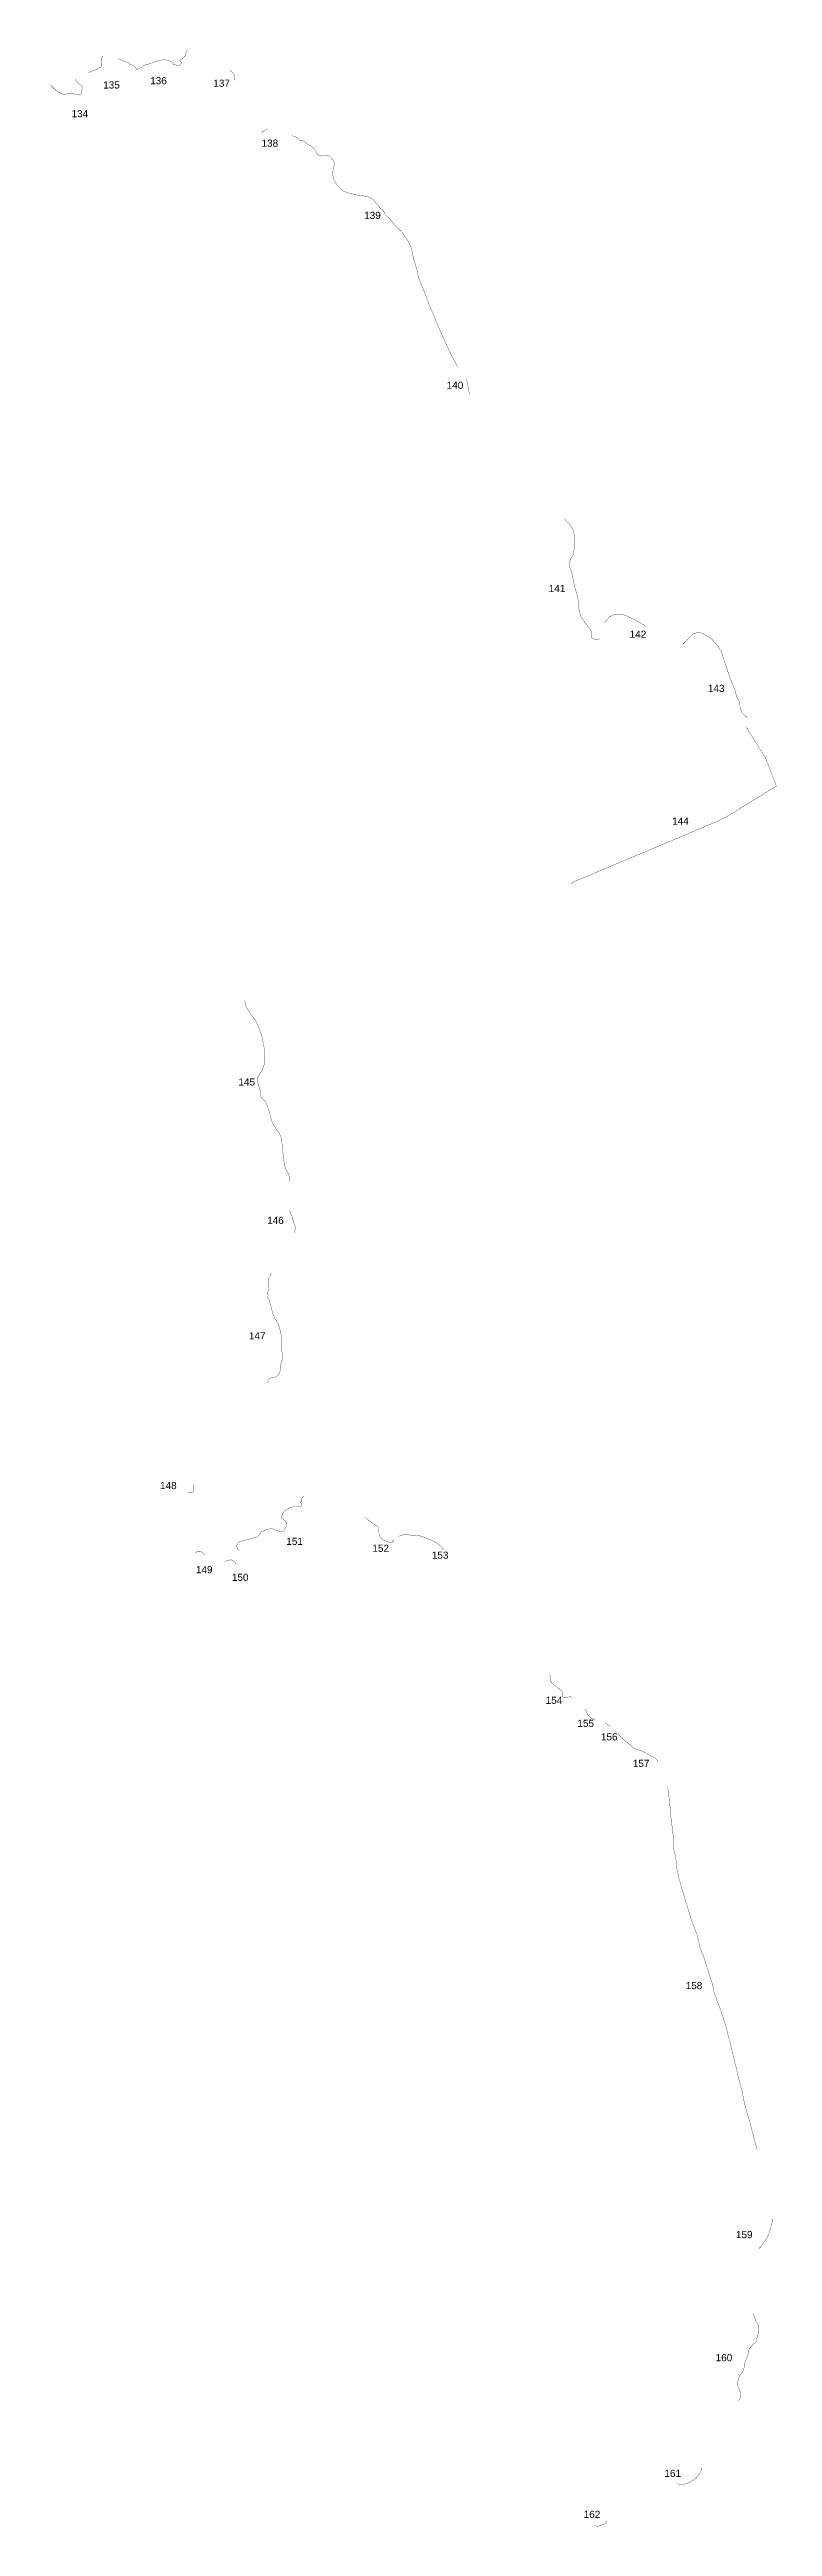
# Model space of a CAD drawing. Header units: metres. Extents: x 254121 to 358116, y 1739230 to 2227325.
# Drawn here: x 280132 to 287225, y 2006011 to 2030314 of the extents above; entities that cross this region are included whole.
import ezdxf

# ---------------------------------------------------------------- set-up
doc = ezdxf.new("R2010")
doc.units = ezdxf.units.M
doc.layers.add('NATURALLY PROTECTED', color=3, linetype='Continuous')
doc.styles.get("Standard").update_dxf_attribs({"font": 'arial.ttf'})

msp = doc.modelspace()

# ---------------------------------------------------------------- texts
at = {"char_height": 70, "attachment_point": 1}
for s, width, insert in [('135', 95.17, (280658, 2030002)), ('136', 95.17, (281119, 2030044)), ('137', 95.17, (281739, 2030019)), ('134', 95.17, (280348, 2029720)), ('138', 95.17, (282212, 2029431)), ('139', 95.17, (283219, 2028722)), ('140', 95.17, (284029, 2027056)), ('141', 95.17, (285030, 2025062)), ('142', 95.17, (285824, 2024612)), ('143', 95.17, (286592, 2024081)), ('144', 95.17, (286241, 2022778)), ('145', 95.17, (281985, 2020219)), ('146', 95.17, (282267, 2018861)), ('147', 95.17, (282088, 2017728)), ('148', 95.17, (281216, 2016259)), ('151', 95.17, (282455, 2015712)), ('152', 95.17, (283300, 2015644)), ('153', 95.17, (283883, 2015576)), ('149', 95.17, (281568, 2015434)), ('150', 95.17, (281921, 2015359)), ('154', 95.17, (285000, 2014152)), ('155', 95.17, (285311, 2013926)), ('156', 95.17, (285542, 2013794)), ('157', 95.17, (285855, 2013533)), ('158', 317.25, (286374, 2011353)), ('159', 95.17, (286867, 2008910)), ('160', 95.17, (286668, 2007702)), ('161', 95.17, (286165, 2006567)), ('162', 95.17, (285373, 2006165))]:
    msp.add_mtext_dynamic_manual_height_columns(s, width=width, gutter_width=1, heights=[0], dxfattribs=dict(at, insert=insert))

# ---------------------------------------------------------------- linework, layer by layer
at = {"layer": 'NATURALLY PROTECTED', "const_width": 3, "flags": 128}
for points in [[(280808, 2030224), (280819, 2030219), (280830, 2030213), (280834, 2030210), (280841, 2030206), (280849, 2030202), (280851, 2030200), (280854, 2030200), (280858, 2030199), (280865, 2030198), (280874, 2030196), (280878, 2030195), (280881, 2030194), (280885, 2030192), (280888, 2030191), (280890, 2030189), (280892, 2030189), (280900, 2030188), (280906, 2030187), (280911, 2030186), (280914, 2030185), (280916, 2030180), (280918, 2030174), (280919, 2030172), (280921, 2030172), (280923, 2030172), (280925, 2030172), (280926, 2030172), (280927, 2030171), (280929, 2030170), (280931, 2030166), (280934, 2030165), (280940, 2030163), (280950, 2030158), (280956, 2030154), (280965, 2030147), (280969, 2030144), (280973, 2030140), (280976, 2030136), (280979, 2030132), (280983, 2030126), (280985, 2030122), (280988, 2030119), (280991, 2030118), (280993, 2030118), (280995, 2030120), (280997, 2030123), (281006, 2030129), (281015, 2030132), (281021, 2030133), (281028, 2030134), (281033, 2030134), (281037, 2030137), (281040, 2030140), (281044, 2030148), (281050, 2030154), (281055, 2030158), (281060, 2030160), (281066, 2030162), (281073, 2030164), (281080, 2030164), (281088, 2030165), (281094, 2030167), (281103, 2030170), (281115, 2030175), (281133, 2030180), (281144, 2030186), (281169, 2030195), (281187, 2030201), (281212, 2030207), (281233, 2030212), (281253, 2030214), (281274, 2030212), (281291, 2030210), (281315, 2030201), (281326, 2030196), (281339, 2030186), (281343, 2030183), (281344, 2030181), (281345, 2030177), (281346, 2030173), (281348, 2030170), (281351, 2030166), (281353, 2030164), (281362, 2030164), (281368, 2030164), (281376, 2030161), (281383, 2030160), (281388, 2030158), (281394, 2030156), (281402, 2030158), (281410, 2030162), (281416, 2030170), (281422, 2030176), (281424, 2030186), (281422, 2030191), (281418, 2030197), (281417, 2030205), (281418, 2030212), (281420, 2030217), (281426, 2030220), (281437, 2030227), (281451, 2030240), (281460, 2030248), (281464, 2030263), (281469, 2030279), (281474, 2030295), (281478, 2030305), (281485, 2030311), (281490, 2030313)], [(280514, 2030090), (280519, 2030090), (280528, 2030091), (280533, 2030094), (280543, 2030102), (280564, 2030110), (280584, 2030115), (280601, 2030122), (280606, 2030128), (280611, 2030132), (280621, 2030135), (280628, 2030138), (280637, 2030143), (280642, 2030149), (280645, 2030159), (280645, 2030179), (280643, 2030202), (280642, 2030224), (280641, 2030234), (280648, 2030243), (280657, 2030247)], [(281901, 2030109), (281919, 2030098), (281936, 2030079), (281947, 2030060), (281951, 2030048), (281951, 2030032), (281944, 2030019), (281942, 2030011)], [(280133, 2029971), (280140, 2029967), (280148, 2029959), (280166, 2029942), (280194, 2029914), (280224, 2029894), (280252, 2029880), (280272, 2029874), (280284, 2029873), (280292, 2029876), (280299, 2029878), (280306, 2029880), (280321, 2029881), (280331, 2029882), (280335, 2029884), (280340, 2029886), (280347, 2029886), (280355, 2029884), (280363, 2029881), (280368, 2029878), (280371, 2029874), (280376, 2029872), (280389, 2029871), (280397, 2029871), (280403, 2029872), (280405, 2029872), (280409, 2029872), (280414, 2029871), (280417, 2029870), (280421, 2029868), (280423, 2029868), (280426, 2029869), (280427, 2029871), (280429, 2029873), (280432, 2029874), (280435, 2029876), (280437, 2029877), (280438, 2029879), (280439, 2029881), (280441, 2029882), (280444, 2029883), (280446, 2029884), (280447, 2029887), (280447, 2029894), (280449, 2029911), (280449, 2029921), (280452, 2029929), (280454, 2029936), (280453, 2029946), (280452, 2029953), (280446, 2029960), (280438, 2029968), (280428, 2029973), (280419, 2029979), (280415, 2029986), (280407, 2029995), (280392, 2030007), (280387, 2030013), (280390, 2030024)], [(282215, 2029489), (282218, 2029499), (282223, 2029507), (282233, 2029517), (282246, 2029524), (282273, 2029535), (282275, 2029536)], [(282510, 2029472), (282530, 2029462), (282550, 2029457), (282570, 2029439), (282585, 2029426), (282593, 2029423), (282603, 2029422), (282616, 2029420), (282629, 2029414), (282640, 2029406), (282649, 2029395), (282673, 2029381), (282715, 2029356), (282731, 2029337), (282746, 2029312), (282760, 2029288), (282779, 2029273), (282798, 2029269), (282849, 2029278), (282862, 2029278), (282877, 2029271), (282896, 2029252), (282915, 2029230), (282924, 2029213), (282926, 2029193), (282920, 2029156), (282913, 2029123), (282906, 2029101), (282914, 2029069), (282924, 2029036), (282941, 2029003), (282992, 2028942), (283044, 2028912), (283167, 2028882), (283233, 2028876), (283264, 2028867), (283293, 2028851), (283314, 2028836), (283341, 2028802), (283382, 2028750), (283402, 2028735), (283412, 2028723), (283418, 2028714), (283425, 2028701), (283428, 2028692), (283443, 2028677), (283462, 2028661), (283485, 2028634), (283512, 2028600), (283540, 2028567), (283557, 2028553), (283577, 2028539), (283588, 2028529), (283596, 2028511), (283640, 2028451), (283658, 2028418), (283677, 2028377), (283694, 2028312), (283706, 2028253), (283723, 2028199), (283738, 2028146), (283751, 2028084), (283767, 2028039), (283799, 2027964), (283847, 2027836), (283873, 2027770), (283901, 2027712), (283927, 2027643), (283986, 2027506), (284063, 2027338), (284100, 2027270), (284138, 2027199)], [(284224, 2027080), (284252, 2026928)], [(285185, 2025718), (285195, 2025697), (285207, 2025681), (285231, 2025665), (285245, 2025641), (285260, 2025620), (285274, 2025588), (285278, 2025563), (285280, 2025535), (285278, 2025495), (285279, 2025474), (285285, 2025444), (285277, 2025388), (285270, 2025354), (285248, 2025324), (285241, 2025310), (285234, 2025277), (285235, 2025241), (285242, 2025217), (285255, 2025188), (285263, 2025149), (285275, 2025085), (285290, 2025024), (285309, 2024957), (285322, 2024897), (285325, 2024838), (285331, 2024795), (285347, 2024750), (285380, 2024700), (285397, 2024674), (285428, 2024637), (285443, 2024618), (285446, 2024607), (285446, 2024586), (285446, 2024575), (285446, 2024564), (285450, 2024553), (285454, 2024543), (285464, 2024536), (285475, 2024531), (285491, 2024528), (285505, 2024528), (285518, 2024529), (285532, 2024534)], [(285580, 2024692), (285587, 2024704), (285605, 2024720), (285624, 2024747), (285664, 2024766), (285700, 2024772), (285750, 2024770), (285796, 2024758), (285830, 2024739), (285867, 2024725), (285891, 2024712), (285910, 2024700), (285929, 2024689), (285946, 2024678), (285965, 2024666), (285980, 2024655)], [(286344, 2024477), (286369, 2024501), (286390, 2024521), (286405, 2024542), (286427, 2024565), (286459, 2024585), (286496, 2024595), (286537, 2024588), (286621, 2024538), (286686, 2024467), (286725, 2024404), (286758, 2024301), (286798, 2024181), (286834, 2024085), (286859, 2024028), (286871, 2023976), (286898, 2023921), (286910, 2023849), (286931, 2023802), (286952, 2023783), (286967, 2023769), (286983, 2023754)], [(286970, 2023665), (286989, 2023631), (287084, 2023480), (287157, 2023362), (287211, 2023226), (287264, 2023088), (286770, 2022783), (286732, 2022767), (286703, 2022749), (285276, 2022148), (285252, 2022132)], [(282046, 2020986), (282056, 2020933), (282083, 2020884), (282120, 2020833), (282158, 2020780), (282183, 2020728), (282209, 2020649), (282220, 2020615), (282231, 2020562), (282240, 2020500), (282240, 2020408), (282240, 2020359), (282233, 2020339), (282211, 2020289), (282170, 2020220), (282169, 2020200), (282187, 2020138), (282198, 2020101), (282201, 2020060), (282209, 2020033), (282229, 2020010), (282244, 2020001), (282262, 2019970), (282280, 2019917), (282302, 2019839), (282317, 2019787), (282323, 2019774), (282348, 2019736), (282370, 2019703), (282392, 2019669), (282403, 2019644), (282410, 2019602), (282414, 2019576), (282416, 2019535), (282420, 2019507), (282427, 2019454), (282431, 2019418), (282436, 2019384), (282442, 2019350), (282446, 2019334), (282459, 2019313), (282470, 2019295), (282479, 2019273), (282485, 2019252), (282487, 2019234), (282489, 2019213), (282489, 2019206)], [(282483, 2018917), (282495, 2018898), (282504, 2018880), (282514, 2018858), (282520, 2018836), (282528, 2018807), (282538, 2018772), (282542, 2018764), (282545, 2018760), (282548, 2018752), (282548, 2018745), (282545, 2018740), (282540, 2018730), (282539, 2018719), (282540, 2018703)], [(282310, 2018311), (282306, 2018303), (282297, 2018279), (282293, 2018275), (282289, 2018271), (282284, 2018267), (282281, 2018261), (282279, 2018255), (282277, 2018249), (282277, 2018244), (282280, 2018235), (282280, 2018227), (282279, 2018214), (282279, 2018207), (282279, 2018202), (282279, 2018195), (282279, 2018191), (282277, 2018180), (282277, 2018172), (282279, 2018166), (282285, 2018159), (282286, 2018153), (282285, 2018147), (282282, 2018144), (282278, 2018140), (282276, 2018133), (282275, 2018125), (282274, 2018108), (282276, 2018088), (282275, 2018081), (282274, 2018072), (282276, 2018066), (282279, 2018060), (282283, 2018056), (282285, 2018050), (282286, 2018040), (282290, 2018028), (282297, 2018007), (282304, 2017982), (282308, 2017970), (282310, 2017962), (282313, 2017955), (282315, 2017944), (282317, 2017933), (282321, 2017916), (282325, 2017906), (282330, 2017901), (282332, 2017895), (282335, 2017887), (282336, 2017877), (282346, 2017855), (282352, 2017850), (282358, 2017845), (282361, 2017838), (282365, 2017827), (282367, 2017822), (282371, 2017818), (282373, 2017817), (282375, 2017814), (282376, 2017809), (282376, 2017804), (282377, 2017799), (282380, 2017794), (282382, 2017789), (282387, 2017778), (282390, 2017768), (282393, 2017751), (282397, 2017739), (282398, 2017730), (282398, 2017721), (282399, 2017715), (282403, 2017704), (282406, 2017690), (282407, 2017676), (282407, 2017665), (282406, 2017643), (282404, 2017614), (282404, 2017584), (282406, 2017564), (282410, 2017546), (282416, 2017529), (282420, 2017517), (282420, 2017510), (282419, 2017497), (282417, 2017478), (282417, 2017463), (282415, 2017455), (282409, 2017444), (282406, 2017437), (282404, 2017428), (282402, 2017411), (282398, 2017404), (282396, 2017400), (282394, 2017388), (282394, 2017377), (282397, 2017360), (282395, 2017350), (282392, 2017340), (282386, 2017327), (282379, 2017317), (282369, 2017305), (282361, 2017297), (282351, 2017290), (282344, 2017287), (282335, 2017284), (282323, 2017284), (282314, 2017282), (282301, 2017279), (282292, 2017273), (282287, 2017268), (282283, 2017262), (282282, 2017254), (282281, 2017250), (282279, 2017246), (282274, 2017242), (282269, 2017234)], [(281542, 2016231), (281545, 2016222), (281547, 2016211), (281548, 2016196), (281546, 2016184), (281545, 2016177), (281543, 2016167), (281542, 2016161), (281536, 2016157), (281531, 2016156), (281526, 2016155), (281516, 2016156), (281508, 2016156), (281502, 2016156), (281496, 2016154), (281492, 2016152), (281482, 2016151), (281463, 2016151)], [(281994, 2015583), (281993, 2015584), (281988, 2015592), (281977, 2015600), (281975, 2015608), (281974, 2015616), (281971, 2015622), (281969, 2015627), (281969, 2015632), (281969, 2015636), (281971, 2015640), (281975, 2015650), (281982, 2015657), (281987, 2015663), (281998, 2015672), (282009, 2015676), (282023, 2015681), (282037, 2015685), (282053, 2015689), (282065, 2015695), (282069, 2015696), (282073, 2015697), (282078, 2015697), (282083, 2015697), (282089, 2015694), (282096, 2015694), (282099, 2015696), (282106, 2015700), (282112, 2015702), (282118, 2015704), (282128, 2015709), (282137, 2015711), (282142, 2015713), (282147, 2015716), (282152, 2015717), (282158, 2015717), (282165, 2015718), (282170, 2015720), (282176, 2015724), (282178, 2015729), (282180, 2015734), (282184, 2015739), (282189, 2015744), (282195, 2015748), (282200, 2015753), (282203, 2015757), (282206, 2015762), (282208, 2015766), (282212, 2015770), (282216, 2015771), (282222, 2015772), (282227, 2015774), (282232, 2015777), (282238, 2015782), (282241, 2015785), (282245, 2015787), (282251, 2015789), (282258, 2015790), (282264, 2015792), (282271, 2015794), (282281, 2015797), (282290, 2015799), (282302, 2015800), (282309, 2015801), (282318, 2015800), (282327, 2015796), (282331, 2015793), (282339, 2015792), (282344, 2015791), (282352, 2015788), (282362, 2015785), (282374, 2015779), (282382, 2015774), (282390, 2015773), (282398, 2015771), (282407, 2015770), (282416, 2015771), (282424, 2015773), (282430, 2015778), (282436, 2015786), (282440, 2015795), (282444, 2015805), (282451, 2015818), (282455, 2015829), (282456, 2015836), (282456, 2015840), (282457, 2015847), (282459, 2015854), (282459, 2015860), (282457, 2015864), (282453, 2015867), (282442, 2015878), (282427, 2015891), (282413, 2015900), (282410, 2015910), (282411, 2015919), (282413, 2015932), (282419, 2015948), (282428, 2015963), (282440, 2015975), (282452, 2015985), (282467, 2015994), (282484, 2016003), (282498, 2016009), (282513, 2016013), (282531, 2016016), (282544, 2016017), (282556, 2016017), (282568, 2016018), (282580, 2016020), (282587, 2016020), (282595, 2016022), (282600, 2016026), (282604, 2016031), (282605, 2016037), (282604, 2016042), (282599, 2016049), (282595, 2016054), (282592, 2016059), (282592, 2016063), (282602, 2016064), (282606, 2016069), (282608, 2016076), (282608, 2016095), (282613, 2016107), (282620, 2016115), (282625, 2016118)], [(283231, 2015909), (283243, 2015900), (283297, 2015858), (283325, 2015838), (283354, 2015819), (283364, 2015788), (283365, 2015747), (283367, 2015736), (283376, 2015720), (283386, 2015713), (283391, 2015700), (283399, 2015692), (283411, 2015688), (283429, 2015685), (283443, 2015676), (283461, 2015665), (283475, 2015663), (283492, 2015668), (283508, 2015685), (283513, 2015694)], [(283556, 2015726), (283621, 2015747), (283659, 2015740), (283700, 2015734), (283740, 2015736), (283781, 2015727), (283830, 2015708), (283884, 2015687), (283925, 2015663), (283967, 2015634), (283996, 2015603), (284000, 2015596)], [(281560, 2015568), (281567, 2015569), (281574, 2015572), (281580, 2015575), (281583, 2015577), (281587, 2015578), (281590, 2015577), (281594, 2015575), (281596, 2015574), (281602, 2015573), (281606, 2015575), (281609, 2015577), (281613, 2015578), (281618, 2015576), (281624, 2015572), (281634, 2015567), (281640, 2015562), (281646, 2015552), (281654, 2015542), (281656, 2015540)], [(281861, 2015480), (281865, 2015483), (281877, 2015491), (281881, 2015493), (281889, 2015493), (281893, 2015493), (281897, 2015493), (281901, 2015494), (281904, 2015495), (281910, 2015495), (281920, 2015493), (281927, 2015490), (281934, 2015486), (281941, 2015481), (281950, 2015476), (281955, 2015470), (281959, 2015461), (281961, 2015452), (281964, 2015445)], [(285039, 2014372), (285047, 2014351), (285050, 2014333), (285048, 2014313), (285052, 2014299), (285074, 2014275), (285123, 2014234), (285150, 2014217), (285161, 2014204), (285163, 2014194), (285162, 2014175), (285165, 2014156), (285176, 2014143), (285195, 2014140), (285215, 2014148), (285238, 2014152), (285252, 2014149), (285258, 2014146)], [(285385, 2014033), (285392, 2014018), (285400, 2014005), (285408, 2013989), (285415, 2013974), (285426, 2013959), (285450, 2013941), (285467, 2013933), (285473, 2013931), (285485, 2013926)], [(285589, 2013895), (285591, 2013893), (285628, 2013865), (285637, 2013858)], [(285689, 2013810), (285717, 2013784), (285740, 2013753), (285771, 2013726), (285791, 2013711), (285821, 2013689), (285835, 2013677), (285853, 2013657), (285870, 2013645), (285886, 2013637), (285906, 2013632), (285937, 2013625), (285951, 2013617), (285974, 2013606), (285985, 2013598), (286000, 2013591), (286016, 2013581), (286039, 2013570), (286051, 2013563), (286073, 2013553), (286085, 2013542), (286102, 2013515), (286103, 2013513)], [(286198, 2013261), (286214, 2013138), (286231, 2012953), (286255, 2012761), (286253, 2012736), (286255, 2012698), (286257, 2012656), (286267, 2012614), (286278, 2012564), (286283, 2012495), (286302, 2012391), (286331, 2012289), (286375, 2012141), (286414, 2012015), (286429, 2011962), (286485, 2011816), (286514, 2011694), (286559, 2011578), (286596, 2011456), (286634, 2011339), (286654, 2011248), (286680, 2011174), (286716, 2011081), (286734, 2011028), (286755, 2010959), (286776, 2010893), (286784, 2010861), (286794, 2010815), (286811, 2010761), (286816, 2010733), (286827, 2010688), (286842, 2010622), (286860, 2010545), (286872, 2010509), (286884, 2010449), (286899, 2010386), (286906, 2010359), (286928, 2010279), (286947, 2010181), (286972, 2010084), (287008, 2009961), (287034, 2009859), (287056, 2009775), (287074, 2009713), (287074, 2009711)], [(287224, 2009028), (287222, 2008998), (287209, 2008944), (287190, 2008883), (287171, 2008844), (287147, 2008805), (287119, 2008765), (287094, 2008738), (287091, 2008734), (287089, 2008730)], [(287033, 2008101), (287045, 2008076), (287055, 2008051), (287066, 2008014), (287074, 2008007), (287084, 2007998), (287089, 2007989), (287092, 2007976), (287093, 2007963), (287093, 2007943), (287091, 2007911), (287079, 2007876), (287069, 2007844), (287066, 2007830), (287062, 2007820), (287055, 2007811), (287044, 2007804), (287035, 2007800), (287031, 2007795), (287028, 2007788), (287012, 2007770), (287001, 2007760), (286997, 2007752), (286995, 2007743), (286991, 2007720), (286983, 2007692), (286981, 2007677), (286977, 2007668), (286973, 2007662), (286969, 2007655), (286965, 2007646), (286962, 2007637), (286955, 2007618), (286948, 2007597), (286949, 2007584), (286946, 2007566), (286939, 2007544), (286932, 2007527), (286923, 2007517), (286909, 2007498), (286901, 2007488), (286898, 2007472), (286887, 2007437), (286882, 2007424), (286881, 2007415), (286882, 2007405), (286884, 2007393), (286893, 2007374), (286899, 2007357), (286905, 2007340), (286909, 2007327), (286911, 2007309), (286910, 2007296), (286908, 2007274), (286901, 2007257), (286892, 2007242)], [(286533, 2006586), (286533, 2006583), (286529, 2006563), (286519, 2006542), (286508, 2006525), (286491, 2006505), (286472, 2006484), (286445, 2006462), (286426, 2006450), (286402, 2006440), (286392, 2006435), (286383, 2006433), (286373, 2006430), (286359, 2006426), (286340, 2006424), (286319, 2006426), (286302, 2006427), (286291, 2006433)], [(285602, 2006069), (285602, 2006068), (285601, 2006065), (285599, 2006063), (285597, 2006060), (285596, 2006058), (285593, 2006051), (285589, 2006046), (285586, 2006040), (285585, 2006037), (285582, 2006035), (285580, 2006034), (285577, 2006034), (285576, 2006035), (285574, 2006035), (285571, 2006035), (285568, 2006034), (285565, 2006033), (285562, 2006030), (285560, 2006029), (285555, 2006028), (285550, 2006025), (285543, 2006022), (285538, 2006018), (285534, 2006017), (285530, 2006017), (285524, 2006016), (285520, 2006014), (285513, 2006013), (285508, 2006012), (285504, 2006013), (285498, 2006014), (285494, 2006015), (285489, 2006018), (285486, 2006021)]]:
    msp.add_lwpolyline(points, dxfattribs=at)

msp.set_redraw_order([(e.dxf.handle, doc.entitydb.next_handle()) for e in msp.query("TEXT MTEXT ATTDEF DIMENSION ARC_DIMENSION")])  # texts and dimensions are drawn at this point

doc.saveas('drawing.dxf')
